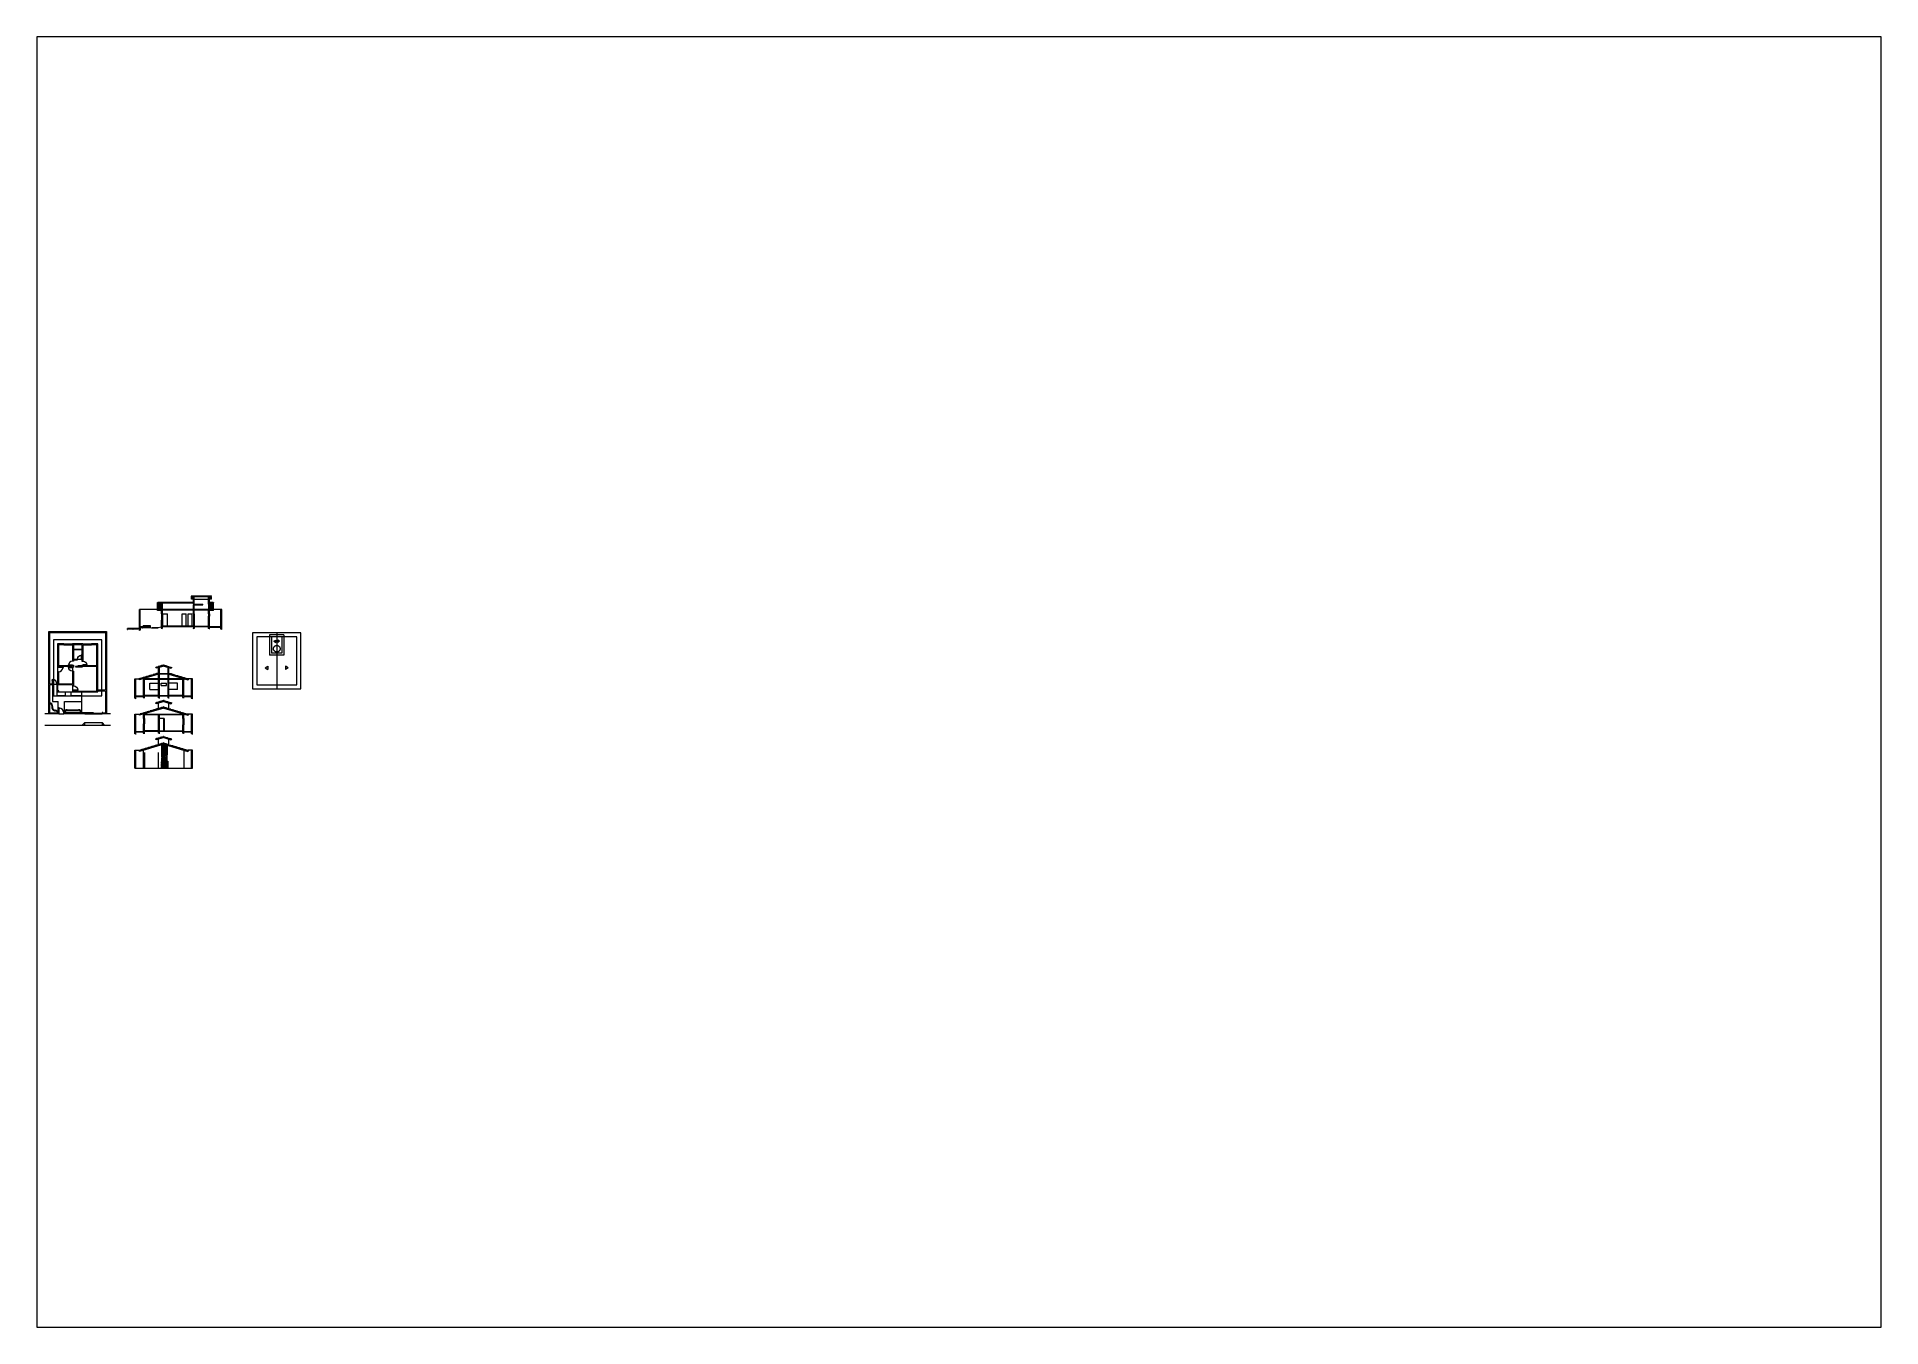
# Paper-space layout 'Layout1' of a CAD drawing. Header units: centimetres. Extents: x 29 to 260, y 20 to 182.
# The model-space entities are those that its viewports show. They can reach past a viewport. Long polylines and large blocks are cut down to what shows.
import ezdxf

# ---------------------------------------------------------------- set-up
doc = ezdxf.new("R2010")
doc.units = ezdxf.units.CM
doc.header["$LTSCALE"] = 0.3
doc.linetypes.add('HIDDEN', pattern=[9.525, 6.35, -3.175])
for name, color, linetype, lineweight in [('Cobertura', 52, 'Continuous', 15), ('Janelas', 86, 'Continuous', 5), ('Paredes', 87, 'Continuous', 20), ('Piso', 253, 'Continuous', 5), ('Portas', 152, 'Continuous', 5), ('Projeção Cobertura', 52, 'HIDDEN', 15), ('Terra', 46, 'Continuous', 13), ('Vegetação', 104, 'Continuous', 13)]:
    doc.layers.add(name, color=color, linetype=linetype, lineweight=lineweight)
doc.layers.get('0').off()
pattern_1 = [(50, (-18027.649, -2796.672), (14.5747735, -1.2751268), [1.524, -16.764]), (355, (-18027.649, -2796.672), (-2.8194737, 15.2845476), [1.2192, -13.4112467]), (100.451445, (-18026.434, -2796.778), (11.7552998, 14.00942), [1.2952007, -14.2472196]), (46.1842, (-18027.649, -2792.608), (21.686323, -3.363386), [2.286, -25.146]), (96.635558, (-18025.842, -2792.888), (18.992331, 19.79409), [1.942802, -21.370849]), (351.18415, (-18027.649, -2792.608), (18.992331, 19.79409), [1.828797, -20.1167786]), (21, (-18025.617, -2793.624), (12.1291513, -8.1812159), [1.524, -16.764]), (326, (-18025.617, -2793.624), (4.9441623, 14.7350373), [1.2192, -13.4112]), (71.451445, (-18024.606, -2794.305), (17.0733135, 6.5538215), [1.2952007, -14.247195]), (37.5, (-18027.649, -2796.6717), (0.24708826, 6.7644031), [0, -13.24864, 0, -13.6144, 0, -13.462]), (7.5, (-18027.649, -2796.672), (5.345573, 8.014446), [0, -7.76224, 0, -12.94384, 0, -5.1308]), (327.5, (-18032.18, -2796.6717), (10.8472476, -0.4582995), [0, -5.08, 0, -15.8496, 0, -21.0312]), (317.5, (-18034.212, -2796.672), (11.8503345, 2.0341193), [0, -6.604, 0, -10.52576, 0, -14.9352])]
pattern_2 = [(90, (-12153.477, -6208.12), (-19.05, 4e-15), []), (90, (-12147.127, -6201.77), (-19.05, 4e-15), [])]
pattern_3 = [(50, (-12153.477, -6208.119), (14.5747735, -1.2751268), [1.524, -16.764]), (355, (-12153.477, -6208.12), (-2.8194737, 15.2845476), [1.2192, -13.4112467]), (100.451445, (-12152.262, -6208.226), (11.7552998, 14.00942), [1.2952007, -14.2472196]), (46.1842, (-12153.477, -6204.055), (21.686323, -3.363386), [2.286, -25.146]), (96.63556, (-12151.67, -6204.336), (18.992331, 19.79409), [1.942802, -21.370849]), (351.18415, (-12153.477, -6204.055), (18.992331, 19.79409), [1.828797, -20.116779]), (21, (-12151.445, -6205.071), (12.1291513, -8.1812159), [1.524, -16.764]), (326, (-12151.445, -6205.071), (4.9441623, 14.7350373), [1.2192, -13.4112]), (71.451445, (-12150.434, -6205.753), (17.0733135, 6.5538215), [1.2952007, -14.247195]), (37.5, (-12153.4766, -6208.1193), (0.24708826, 6.7644031), [0, -13.24864, 0, -13.6144, 0, -13.462]), (7.5, (-12153.4766, -6208.119), (5.345573, 8.014446), [0, -7.76224, 0, -12.94384, 0, -5.1308]), (327.5, (-12158.008, -6208.1193), (10.8472476, -0.4582995), [0, -5.08, 0, -15.8496, 0, -21.0312]), (317.5, (-12160.04, -6208.119), (11.8503345, 2.0341193), [0, -6.604, 0, -10.52576, 0, -14.9352])]
pattern_4 = [(50, (-14367.067, -7413.217), (14.5747735, -1.2751268), [1.524, -16.764]), (355, (-14367.067, -7413.217), (-2.8194737, 15.2845476), [1.2192, -13.4112467]), (100.451445, (-14365.853, -7413.323), (11.7552998, 14.00942), [1.2952007, -14.2472196]), (46.1842, (-14367.067, -7409.153), (21.686323, -3.363386), [2.286, -25.146]), (96.635558, (-14365.26, -7409.433), (18.992331, 19.79409), [1.942802, -21.370849]), (351.18415, (-14367.067, -7409.153), (18.992331, 19.79409), [1.828797, -20.116779]), (21, (-14365.035, -7410.169), (12.1291513, -8.1812159), [1.524, -16.764]), (326, (-14365.035, -7410.169), (4.9441623, 14.7350373), [1.2192, -13.4112]), (71.451445, (-14364.024, -7410.85), (17.0733135, 6.5538215), [1.2952007, -14.247195]), (37.5, (-14367.067, -7413.217), (0.24708826, 6.7644031), [0, -13.24864, 0, -13.6144, 0, -13.462]), (7.5, (-14367.067, -7413.217), (5.345573, 8.014446), [0, -7.76224, 0, -12.94384, 0, -5.1308]), (327.5, (-14371.5985, -7413.217), (10.8472476, -0.4582995), [0, -5.08, 0, -15.8496, 0, -21.0312]), (317.5, (-14373.63, -7413.217), (11.8503345, 2.0341193), [0, -6.604, 0, -10.52576, 0, -14.9352])]
pattern_5 = [(50, (-14367.067, -7306.434), (14.5747735, -1.2751268), [1.524, -16.764]), (355, (-14367.067, -7306.434), (-2.8194737, 15.2845476), [1.2192, -13.4112467]), (100.451445, (-14365.853, -7306.54), (11.7552998, 14.00942), [1.2952007, -14.2472196]), (46.1842, (-14367.067, -7302.37), (21.686323, -3.363386), [2.286, -25.146]), (96.635558, (-14365.26, -7302.65), (18.992331, 19.79409), [1.942802, -21.370849]), (351.18415, (-14367.067, -7302.37), (18.992331, 19.79409), [1.828797, -20.116779]), (21, (-14365.035, -7303.386), (12.1291513, -8.1812159), [1.524, -16.764]), (326, (-14365.035, -7303.386), (4.9441623, 14.7350373), [1.2192, -13.4112]), (71.451445, (-14364.024, -7304.067), (17.0733135, 6.5538215), [1.2952007, -14.247195]), (37.5, (-14367.067, -7306.4337), (0.24708826, 6.7644031), [0, -13.24864, 0, -13.6144, 0, -13.462]), (7.5, (-14367.067, -7306.434), (5.345573, 8.014446), [0, -7.76224, 0, -12.94384, 0, -5.1308]), (327.5, (-14371.5985, -7306.4337), (10.8472476, -0.4582995), [0, -5.08, 0, -15.8496, 0, -21.0312]), (317.5, (-14373.63, -7306.434), (11.8503345, 2.0341193), [0, -6.604, 0, -10.52576, 0, -14.9352])]

# ---------------------------------------------------------------- blocks, each defined once
blk = doc.blocks.new('porta70')
at = {"layer": 'Portas'}
for p, q in [((-0.75, 65), (-4.25, 65)), ((-4.25, 65), (-4.25, 53.5)), ((-4.25, 53.5), (-3.5, 53.5)), ((-3.5, 53.5), (-3.5, 63)), ((-3.5, 63), (-0.75, 63)), ((0, 66.75), (-0.75, 66.75)), ((-0.75, 66.75), (-0.75, 61.25)), ((-0.75, 61.25), (0, 61.25)), ((0, 0), (0, 70)), ((0, 70), (4, 70)), ((4, 0), (0, 0)), ((4, 70), (4, 0)), ((4, 66.75), (4.75, 66.75)), ((4.75, 61.25), (4, 61.25)), ((4.75, 66.75), (4.75, 61.25)), ((4.75, 65), (8.25, 65)), ((7.5, 63), (4.75, 63)), ((7.5, 53.5), (7.5, 63)), ((8.25, 53.5), (7.5, 53.5)), ((8.25, 65), (8.25, 53.5))]:
    blk.add_line(p, q, dxfattribs=at)
blk.add_arc((0, 0), 70, 0, 86.729512, dxfattribs=at)
blk = doc.blocks.new('portacorrer80')
at = {"layer": 'Portas'}
for p, q in [((0, 0), (-80, 0)), ((-80, 0), (-80, -4)), ((0, -4), (0, 0)), ((40, 0), (0, 0)), ((40, -2), (40, 0)), ((-80, -4), (0, -4)), ((0, -2), (40, -2))]:
    blk.add_line(p, q, dxfattribs=at)
blk = doc.blocks.new('janela100')
at = {"layer": 'Janelas'}
for p, q in [((0, 7.5), (100, 7.5)), ((0, 7.5), (0, -7.5)), ((0, 2), (100, 2)), ((100, 7.5), (100, -7.5)), ((0, -2), (100, -2)), ((0, -7.5), (100, -7.5))]:
    blk.add_line(p, q, dxfattribs=at)
blk = doc.blocks.new('porta80')
at = {"layer": 'Portas'}
for p, q in [((-0.75, 75), (-4.25, 75)), ((-4.25, 75), (-4.25, 63.5)), ((-4.25, 63.5), (-3.5, 63.5)), ((-3.5, 63.5), (-3.5, 73)), ((-3.5, 73), (-0.75, 73)), ((0, 76.75), (-0.75, 76.75)), ((-0.75, 76.75), (-0.75, 71.25)), ((-0.75, 71.25), (0, 71.25)), ((0, 0), (0, 80)), ((0, 80), (4, 80)), ((4, 0), (0, 0)), ((4, 80), (4, 0)), ((4, 76.75), (4.75, 76.75)), ((4.75, 71.25), (4, 71.25)), ((4.75, 76.75), (4.75, 71.25)), ((4.75, 75), (8.25, 75)), ((7.5, 73), (4.75, 73)), ((7.5, 63.5), (7.5, 73)), ((8.25, 63.5), (7.5, 63.5)), ((8.25, 75), (8.25, 63.5))]:
    blk.add_line(p, q, dxfattribs=at)
blk.add_arc((0, 0), 80.1, 0, 87.137595, dxfattribs=at)
blk = doc.blocks.new('porta90')
at = {"layer": 'Portas'}
for p, q in [((-0.75, 85), (-4.25, 85)), ((-4.25, 85), (-4.25, 73.5)), ((-4.25, 73.5), (-3.5, 73.5)), ((-3.5, 73.5), (-3.5, 83)), ((-3.5, 83), (-0.75, 83)), ((0, 86.75), (-0.75, 86.75)), ((-0.75, 86.75), (-0.75, 81.25)), ((-0.75, 81.25), (0, 81.25)), ((0, 0), (0, 90)), ((0, 90), (4, 90)), ((4, 0), (0, 0)), ((4, 90), (4, 0)), ((4, 86.75), (4.75, 86.75)), ((4.75, 81.25), (4, 81.25)), ((4.75, 86.75), (4.75, 81.25)), ((4.75, 85), (8.25, 85)), ((7.5, 83), (4.75, 83)), ((7.5, 73.5), (7.5, 83)), ((8.25, 73.5), (7.5, 73.5)), ((8.25, 85), (8.25, 73.5))]:
    blk.add_line(p, q, dxfattribs=at)
blk.add_arc((0, 0), 90, 0, 87.455196, dxfattribs=at)
blk = doc.blocks.new('telha corte')
for points in [[(0.01, 0.04), (0, 0.04, 0.57735), (-0.09, 0.04), (-0.1, 0.04, -0.57735)], [(-0.01, 0.05, 0.57735), (0.06, 0.05), (0.07, 0.04, -0.57735), (-0.02, 0.04)]]:
    blk.add_lwpolyline(points, format="xyb", close=True)
blk.add_lwpolyline([(0.05, 0), (0.05, 0.01), (0, 0.01), (0, 0)])

msp = doc.modelspace()

# ---------------------------------------------------------------- hatches: boundary and pattern name
at = {"layer": 'Cobertura'}
h = msp.add_hatch(dxfattribs=at)
h.set_pattern_fill('ANSI32', color=256, scale=2, angle=45)
h.set_pattern_definition(pattern_2)
h.paths.add_polyline_path([(37263, -4148), (37193, -4148), (37193, -4274), (37263, -4274), (37263, -4273), (37263, -4253)])
h = msp.add_hatch(dxfattribs=at)
h.set_pattern_fill('ANSI32', color=256, scale=2, angle=45)
h.set_pattern_definition(pattern_2)
h.paths.add_polyline_path([(37818, -4036), (37783, -4036), (37783, -4074), (37818, -4074)])
h = msp.add_hatch(dxfattribs=at)
h.set_pattern_fill('ANSI32', color=256, scale=2, angle=45)
h.set_pattern_definition(pattern_2)
h.paths.add_polyline_path([(38133, -4036), (38098, -4036), (38098, -4074), (38133, -4074)])
h = msp.add_hatch(dxfattribs=at)
h.set_pattern_fill('ANSI32', color=256, scale=2, angle=45)
h.set_pattern_definition(pattern_2)
h.paths.add_polyline_path([(38168, -4148), (38098, -4148), (38098, -4163), (38098, -4243), (38098, -4253), (38098, -4274), (38168, -4274)])
at = {"layer": 'Janelas'}
h = msp.add_hatch(dxfattribs=at)
h.set_pattern_fill('AR-RROOF', color=256, angle=45)
h.set_pattern_definition([(45, (-14367.067, -7209.917), (21.552615, 57.473639), [381, -50.8, 127, -25.4]), (45, (-14352.16, -7177.05), (-41.847994, 5.92697), [76.2, -8.382, 152.4, -19.05]), (45, (-14373.353, -7185.67), (81.3611205, 105.428207), [203.2, -35.56, 101.6, -25.4])])
h.paths.add_polyline_path([(37361, -6790), (37318, -6790), (37318, -6833), (37361, -6833)])
h.paths.add_polyline_path([(37316, -6790), (37273, -6790), (37273, -6833), (37316, -6833)])
h.paths.add_polyline_path([(37316, -6845), (37273, -6845), (37273, -6888), (37316, -6888)])
h.paths.add_polyline_path([(37318, -6845), (37318, -6888), (37361, -6888), (37361, -6845)])
at = {"layer": 'Paredes'}
h = msp.add_hatch(dxfattribs=at)
h.set_pattern_fill('AR-BRSTD', color=256, scale=0.1)
h.set_pattern_definition([(0, (-14367.067, -7209.9174), (0, 6.77418), []), (90, (-14367.067, -7209.917), (-10.16, 6.77418), [6.77418, -6.77418])])
h.paths.add_polyline_path([(37367, -6618), (37302, -6599), (37267, -6609), (37267, -6784), (37367, -6784)])
h.paths.add_polyline_path([(37372, -6894), (37367, -6894), (37267, -6894), (37262, -6894), (37262, -7016), (37372, -7016)])
at = {"layer": 'Piso'}
h = msp.add_hatch(dxfattribs=at)
h.set_pattern_fill('AR-CONC', color=256, scale=0.08)
h.set_pattern_definition(pattern_3)
h.paths.add_polyline_path([(37983, -4163), (37818, -4163), (37818, -4183), (37833, -4183), (37833, -4173), (37983, -4173)])
h = msp.add_hatch(dxfattribs=at)
h.set_pattern_fill('AR-CONC', color=256, scale=0.08)
h.set_pattern_definition(pattern_3)
h.paths.add_polyline_path([(38098, -4253), (37263, -4253), (37263, -4273), (37278, -4273), (37278, -4263), (37818, -4263), (37818, -4273), (37833, -4273), (37833, -4263), (38083, -4263), (38083, -4273), (38098, -4273)])
h = msp.add_hatch(dxfattribs=at)
h.set_pattern_fill('AR-CONC', color=256, scale=0.08)
h.set_pattern_definition(pattern_1)
h.paths.add_polyline_path([(36893, -4583), (36878, -4583), (36878, -4588), (36678, -4590), (36678, -4590), (36678, -4598), (36878, -4598), (36878, -4613), (36882, -4613), (36883, -4623), (36885, -4613), (36887, -4603), (36889, -4613), (36893, -4613)])
h.paths.add_polyline_path([(36678, -4590), (36678, -4590), (36673, -4590), (36673, -4603), (36678, -4603)])
h = msp.add_hatch(dxfattribs=at)
h.set_pattern_fill('GOST_WOOD', color=256, scale=1.5, angle=10)
h.set_pattern_definition([(100, (-18027.649, -2043.2), (8.8632698, 1.5628336), [15, -3]), (100, (-18024.1735, -2045.6335), (8.8632698, 1.5628336), [9, -2.25, 4.5, -2.25]), (100, (-18020.438, -2049.544), (8.8632698, 1.5628336), [15, -3])])
h.paths.add_polyline_path([(37069, -4543), (36943, -4543), (36943, -4581), (37069, -4575)])
h.paths.add_polyline_path([(36943, -4553), (36893, -4553), (36893, -4583), (36943, -4581)])
h = msp.add_hatch(dxfattribs=at)
h.set_pattern_fill('AR-CONC', color=256, scale=0.08)
h.set_pattern_definition(pattern_1)
h.paths.add_polyline_path([(37198, -4573), (37098, -4573), (37098, -4576), (37198, -4576)])
h = msp.add_hatch(dxfattribs=at)
h.set_pattern_fill('AR-CONC', color=256, scale=0.08)
h.set_pattern_definition(pattern_1)
h.paths.add_polyline_path([(37278, -4553), (37818, -4553), (37818, -4583), (37822, -4583), (37823, -4593), (37825, -4583), (37827, -4573), (37829, -4583), (37833, -4583), (37833, -4555), (38083, -4555), (38083, -4585), (38087, -4585), (38088, -4595), (38090, -4585), (38092, -4575), (38094, -4585), (38098, -4585), (38098, -4565), (38298, -4565), (38298, -4595), (38302, -4595), (38303, -4605), (38305, -4595), (38307, -4585), (38309, -4595), (38313, -4595), (38313, -4555), (38098, -4555), (38098, -4545), (37833, -4545), (37833, -4543), (37263, -4543), (37263, -4583), (37267, -4583), (37268, -4593), (37270, -4583), (37272, -4573), (37274, -4583), (37278, -4583)])
h = msp.add_hatch(dxfattribs=at)
h.set_pattern_fill('AR-CONC', color=256, scale=0.08)
h.set_pattern_definition(pattern_4)
h.paths.add_polyline_path([(37392, -5369), (37212, -5369), (37212, -5389), (37227, -5389), (37227, -5379), (37377, -5379), (37377, -5389), (37392, -5389)])
h = msp.add_hatch(dxfattribs=at)
h.set_pattern_fill('AR-CONC', color=256, scale=0.08)
h.set_pattern_definition(pattern_4)
h.paths.add_polyline_path([(37227, -5751), (37227, -5749), (36952, -5749), (36952, -5761), (36802, -5761), (36802, -5801), (36806, -5801), (36808, -5811), (36810, -5801), (36812, -5791), (36814, -5801), (36817, -5801), (36817, -5771), (36952, -5771), (36952, -5789), (36956, -5789), (36958, -5799), (36960, -5789), (36962, -5779), (36964, -5789), (36967, -5789), (36967, -5759), (37212, -5759), (37212, -5791), (37216, -5791), (37218, -5801), (37220, -5791), (37222, -5781), (37224, -5791), (37227, -5791), (37227, -5761), (37377, -5761), (37377, -5791), (37381, -5791), (37383, -5801), (37385, -5791), (37387, -5781), (37389, -5791), (37392, -5791), (37392, -5759), (37637, -5759), (37637, -5789), (37641, -5789), (37643, -5799), (37645, -5789), (37647, -5779), (37649, -5789), (37652, -5789), (37652, -5771), (37787, -5771), (37787, -5801), (37791, -5801), (37793, -5811), (37795, -5801), (37797, -5791), (37799, -5801), (37802, -5801), (37802, -5761), (37652, -5761), (37652, -5749), (37377, -5749), (37377, -5751)])
h = msp.add_hatch(dxfattribs=at)
h.set_pattern_fill('AR-CONC', color=256, scale=0.08)
h.set_pattern_definition(pattern_4)
h.paths.add_polyline_path([(37652, -5459), (36952, -5459), (36952, -5479), (36967, -5479), (36967, -5469), (37637, -5469), (37637, -5479), (37652, -5479)])
h = msp.add_hatch(dxfattribs=at)
h.set_pattern_fill('AR-CONC', color=256, scale=0.08)
h.set_pattern_definition(pattern_5)
h.paths.add_polyline_path([(36952, -6076), (36952, -6096), (36967, -6096), (36967, -6086), (37637, -6086), (37637, -6096), (37652, -6096), (37652, -6076)])
h = msp.add_hatch(dxfattribs=at)
h.set_pattern_fill('AR-CONC', color=256, scale=0.08)
h.set_pattern_definition(pattern_5)
h.paths.add_polyline_path([(37652, -6366), (37212, -6366), (37212, -6368), (36952, -6368), (36952, -6378), (36802, -6378), (36802, -6418), (36806, -6418), (36808, -6428), (36810, -6418), (36812, -6408), (36814, -6418), (36817, -6418), (36817, -6388), (36952, -6388), (36952, -6408), (36956, -6408), (36958, -6418), (36960, -6408), (36962, -6398), (36964, -6408), (36967, -6408), (36967, -6378), (37212, -6378), (37212, -6406), (37216, -6406), (37218, -6416), (37220, -6406), (37222, -6396), (37224, -6406), (37227, -6406), (37227, -6376), (37637, -6376), (37637, -6406), (37641, -6406), (37643, -6416), (37645, -6406), (37647, -6396), (37649, -6406), (37652, -6406), (37652, -6388), (37787, -6388), (37787, -6418), (37791, -6418), (37793, -6428), (37795, -6418), (37797, -6408), (37799, -6418), (37802, -6418), (37802, -6378), (37652, -6378)])
at = {"layer": 'Portas'}
h = msp.add_hatch(color=256, dxfattribs=at)
h.dxf.hatch_style = 1
h.paths.add_polyline_path([(35802, -4950), (35729, -4950), (35729, -4952), (35802, -4952)])
h.paths.add_polyline_path([(35879, -4952), (35806, -4952), (35806, -4954), (35879, -4954)])

# ---------------------------------------------------------------- linework, layer by layer
at = {"layer": 'Cobertura'}
for p, q in [((37193, -4274), (37193, -4139)), ((37818, -4140), (37193, -4140)), ((37818, -4148), (37193, -4148)), ((37783, -4074), (37783, -4027)), ((38133, -4028), (37783, -4028)), ((38133, -4036), (37783, -4036)), ((37818, -4074), (37783, -4074)), ((37833, -4074), (38083, -4074)), ((38133, -4074), (38098, -4074)), ((38168, -4140), (38098, -4140)), ((38168, -4148), (38098, -4148)), ((38133, -4074), (38133, -4028)), ((38168, -4274), (38168, -4140)), ((37263, -4274), (37193, -4274)), ((38168, -4274), (38098, -4274)), ((39690, -4664), (38850, -4664)), ((38850, -4664), (38850, -5639)), ((39395, -4699), (39145, -4699)), ((39145, -4699), (39145, -5049)), ((39221, -4808), (39251, -4788)), ((39221, -4808), (39251, -4828)), ((39251, -4788), (39251, -4828)), ((39270, -4664), (39270, -5639)), ((39288, -4788), (39288, -4828)), ((39318, -4808), (39288, -4788)), ((39318, -4808), (39288, -4828)), ((39395, -4699), (39395, -5049)), ((39690, -5639), (39690, -4664)), ((39395, -5049), (39145, -5049)), ((37212, -5370), (36870, -5473)), ((37212, -5372), (36880, -5472)), ((37212, -5381), (36882, -5480)), ((36918, -5451), (36888, -5458)), ((36946, -5442), (36917, -5449)), ((36920, -5460), (36917, -5449)), ((36925, -5458), (36924, -5457)), ((36975, -5434), (36946, -5441)), ((36949, -5451), (36946, -5441)), ((36954, -5450), (36953, -5448)), ((37004, -5425), (36975, -5432)), ((36978, -5443), (36975, -5432)), ((36983, -5441), (36982, -5439)), ((37033, -5416), (37003, -5423)), ((37006, -5434), (37003, -5423)), ((37011, -5433), (37011, -5431)), ((37061, -5408), (37032, -5415)), ((37035, -5425), (37032, -5415)), ((37040, -5424), (37039, -5422)), ((37090, -5399), (37061, -5406)), ((37064, -5417), (37061, -5406)), ((37069, -5415), (37068, -5413)), ((37119, -5391), (37089, -5398)), ((37093, -5408), (37089, -5398)), ((37097, -5407), (37097, -5405)), ((37147, -5382), (37118, -5389)), ((37121, -5400), (37118, -5389)), ((37126, -5398), (37126, -5396)), ((37176, -5373), (37147, -5380)), ((37150, -5391), (37147, -5380)), ((37155, -5389), (37154, -5388)), ((37180, -5260), (37163, -5264)), ((37165, -5272), (37163, -5264)), ((37302, -5231), (37165, -5272)), ((37302, -5233), (37175, -5271)), ((37177, -5279), (37175, -5269)), ((37210, -5364), (37176, -5372)), ((37179, -5382), (37176, -5372)), ((37302, -5242), (37177, -5279)), ((37209, -5252), (37179, -5259)), ((37183, -5269), (37179, -5259)), ((37180, -5270), (37179, -5268)), ((37184, -5381), (37183, -5379)), ((37187, -5268), (37187, -5266)), ((37208, -5374), (37207, -5372)), ((37237, -5243), (37208, -5250)), ((37211, -5261), (37208, -5250)), ((37212, -5372), (37210, -5364)), ((37216, -5259), (37216, -5257)), ((37266, -5234), (37237, -5241)), ((37240, -5252), (37237, -5241)), ((37245, -5250), (37244, -5249)), ((37300, -5225), (37266, -5233)), ((37269, -5243), (37266, -5233)), ((37274, -5242), (37273, -5240)), ((37298, -5235), (37297, -5233)), ((37302, -5233), (37300, -5225)), ((37302, -5233), (37305, -5225)), ((37302, -5242), (37302, -5233)), ((37302, -5233), (37430, -5271)), ((37302, -5242), (37427, -5279)), ((37303, -5231), (37440, -5272)), ((37305, -5225), (37339, -5233)), ((37307, -5235), (37308, -5233)), ((37331, -5242), (37332, -5240)), ((37336, -5243), (37339, -5233)), ((37339, -5234), (37368, -5241)), ((37360, -5250), (37360, -5249)), ((37365, -5252), (37368, -5241)), ((37367, -5243), (37397, -5250)), ((37389, -5259), (37389, -5257)), ((37392, -5372), (37395, -5364)), ((37392, -5372), (37725, -5472)), ((37392, -5381), (37722, -5480)), ((37393, -5261), (37397, -5250)), ((37393, -5370), (37735, -5473)), ((37395, -5364), (37429, -5372)), ((37396, -5252), (37425, -5259)), ((37397, -5374), (37398, -5372)), ((37417, -5268), (37418, -5266)), ((37421, -5381), (37422, -5379)), ((37422, -5269), (37425, -5259)), ((37425, -5260), (37442, -5264)), ((37425, -5270), (37425, -5268)), ((37426, -5382), (37429, -5372)), ((37427, -5279), (37430, -5269)), ((37429, -5373), (37458, -5380)), ((37440, -5272), (37442, -5264)), ((37450, -5389), (37450, -5388)), ((37455, -5391), (37458, -5380)), ((37457, -5382), (37487, -5389)), ((37479, -5398), (37479, -5396)), ((37483, -5400), (37487, -5389)), ((37486, -5391), (37515, -5398)), ((37507, -5407), (37508, -5405)), ((37512, -5408), (37515, -5398)), ((37515, -5399), (37544, -5406)), ((37536, -5415), (37537, -5413)), ((37541, -5417), (37544, -5406)), ((37544, -5408), (37573, -5415)), ((37565, -5424), (37565, -5422)), ((37570, -5425), (37573, -5415)), ((37572, -5416), (37601, -5423)), ((37594, -5433), (37594, -5431)), ((37598, -5434), (37601, -5423)), ((37601, -5425), (37630, -5432)), ((37622, -5441), (37623, -5439)), ((37627, -5443), (37630, -5432)), ((37630, -5434), (37659, -5441)), ((37651, -5450), (37652, -5448)), ((37656, -5451), (37659, -5441)), ((37658, -5442), (37688, -5449)), ((37680, -5458), (37680, -5457)), ((37685, -5460), (37688, -5449)), ((37687, -5451), (37716, -5458)), ((39070, -5270), (39115, -5240)), ((39070, -5270), (39115, -5300)), ((39115, -5240), (39115, -5300)), ((39424, -5240), (39424, -5300)), ((39469, -5270), (39424, -5240)), ((39469, -5270), (39424, -5300)), ((36889, -5460), (36867, -5465)), ((36870, -5473), (36867, -5465)), ((36882, -5480), (36880, -5470)), ((36885, -5470), (36884, -5469)), ((36892, -5468), (36888, -5458)), ((36896, -5467), (36896, -5465)), ((37708, -5467), (37709, -5465)), ((37713, -5468), (37716, -5458)), ((37716, -5460), (37737, -5465)), ((37720, -5470), (37720, -5469)), ((37722, -5480), (37725, -5470)), ((37735, -5473), (37737, -5465)), ((38850, -5639), (39690, -5639)), ((36893, -6076), (36867, -6082)), ((36870, -6090), (36867, -6082)), ((37302, -5961), (36870, -6090)), ((37302, -5962), (36880, -6089)), ((36882, -6097), (36880, -6087)), ((37302, -5971), (36882, -6097)), ((36885, -6088), (36884, -6086)), ((36921, -6067), (36892, -6074)), ((36895, -6085), (36892, -6074)), ((36900, -6083), (36900, -6081)), ((36950, -6058), (36921, -6065)), ((36924, -6076), (36921, -6065)), ((36929, -6075), (36928, -6073)), ((36979, -6050), (36950, -6057)), ((36953, -6067), (36950, -6057)), ((36958, -6066), (36957, -6064)), ((37008, -6041), (36978, -6048)), ((36982, -6059), (36978, -6048)), ((36986, -6057), (36986, -6055)), ((37036, -6033), (37007, -6040)), ((37010, -6050), (37007, -6040)), ((37015, -6049), (37014, -6047)), ((37065, -6024), (37036, -6031)), ((37039, -6041), (37036, -6031)), ((37044, -6040), (37043, -6038)), ((37094, -6015), (37065, -6022)), ((37068, -6033), (37065, -6022)), ((37073, -6031), (37072, -6029)), ((37123, -6007), (37093, -6014)), ((37096, -6024), (37093, -6014)), ((37101, -6023), (37101, -6021)), ((37151, -5998), (37122, -6005)), ((37125, -6016), (37122, -6005)), ((37130, -6014), (37129, -6012)), ((37180, -5989), (37151, -5996)), ((37154, -6007), (37151, -5996)), ((37159, -6006), (37158, -6004)), ((37180, -5877), (37163, -5882)), ((37165, -5890), (37163, -5882)), ((37302, -5849), (37165, -5890)), ((37302, -5850), (37175, -5889)), ((37177, -5896), (37175, -5887)), ((37302, -5859), (37177, -5896)), ((37209, -5869), (37179, -5876)), ((37183, -5886), (37179, -5876)), ((37180, -5887), (37179, -5885)), ((37209, -5981), (37179, -5988)), ((37183, -5998), (37179, -5988)), ((37187, -5885), (37187, -5883)), ((37187, -5997), (37187, -5995)), ((37237, -5860), (37208, -5867)), ((37211, -5878), (37208, -5867)), ((37237, -5972), (37208, -5979)), ((37211, -5990), (37208, -5979)), ((37216, -5876), (37216, -5874)), ((37216, -5988), (37216, -5986)), ((37266, -5852), (37237, -5859)), ((37240, -5869), (37237, -5859)), ((37266, -5964), (37237, -5971)), ((37240, -5981), (37237, -5971)), ((37245, -5868), (37244, -5866)), ((37245, -5980), (37244, -5978)), ((37300, -5842), (37266, -5850)), ((37269, -5860), (37266, -5850)), ((37300, -5954), (37266, -5962)), ((37269, -5972), (37266, -5962)), ((37274, -5859), (37273, -5857)), ((37274, -5971), (37273, -5969)), ((37298, -5852), (37297, -5850)), ((37298, -5964), (37297, -5962)), ((37302, -5850), (37300, -5842)), ((37302, -5962), (37300, -5954)), ((37302, -5850), (37305, -5842)), ((37302, -5859), (37302, -5850)), ((37302, -5850), (37430, -5889)), ((37302, -5859), (37427, -5896)), ((37302, -5962), (37305, -5954)), ((37302, -5962), (37725, -6089)), ((37302, -5962), (37302, -5971)), ((37302, -5971), (37722, -6097)), ((37303, -5849), (37440, -5890)), ((37303, -5961), (37735, -6090)), ((37305, -5842), (37339, -5850)), ((37305, -5954), (37339, -5962)), ((37307, -5852), (37308, -5850)), ((37307, -5964), (37308, -5962)), ((37331, -5859), (37332, -5857)), ((37331, -5971), (37332, -5969)), ((37336, -5860), (37339, -5850)), ((37336, -5972), (37339, -5962)), ((37339, -5852), (37368, -5859)), ((37339, -5964), (37368, -5971)), ((37360, -5868), (37360, -5866)), ((37360, -5980), (37360, -5978)), ((37365, -5869), (37368, -5859)), ((37365, -5981), (37368, -5971)), ((37367, -5860), (37397, -5867)), ((37367, -5972), (37397, -5979)), ((37389, -5876), (37389, -5874)), ((37389, -5988), (37389, -5986)), ((37393, -5878), (37397, -5867)), ((37393, -5990), (37397, -5979)), ((37396, -5869), (37425, -5876)), ((37396, -5981), (37425, -5988)), ((37417, -5885), (37418, -5883)), ((37417, -5997), (37418, -5995)), ((37422, -5886), (37425, -5876)), ((37422, -5998), (37425, -5988)), ((37425, -5877), (37442, -5882)), ((37425, -5887), (37425, -5885)), ((37425, -5989), (37454, -5996)), ((37427, -5896), (37430, -5887)), ((37440, -5890), (37442, -5882)), ((37446, -6006), (37447, -6004)), ((37451, -6005), (37454, -5996)), ((37451, -6007), (37451, -6005)), ((37454, -5998), (37483, -6005)), ((37475, -6014), (37475, -6012)), ((37480, -6016), (37483, -6005)), ((37482, -6007), (37511, -6014)), ((37504, -6023), (37504, -6021)), ((37508, -6024), (37511, -6014)), ((37511, -6015), (37540, -6022)), ((37532, -6031), (37533, -6029)), ((37537, -6033), (37540, -6022)), ((37540, -6024), (37569, -6031)), ((37561, -6040), (37562, -6038)), ((37566, -6041), (37569, -6031)), ((37568, -6033), (37598, -6040)), ((37590, -6049), (37590, -6047)), ((37595, -6050), (37598, -6040)), ((37597, -6041), (37626, -6048)), ((37618, -6057), (37619, -6055)), ((37623, -6059), (37626, -6048)), ((37626, -6050), (37655, -6057)), ((37647, -6066), (37648, -6064)), ((37652, -6067), (37655, -6057)), ((37655, -6058), (37684, -6065)), ((37676, -6075), (37677, -6073)), ((37681, -6076), (37684, -6065)), ((37683, -6067), (37713, -6074)), ((37705, -6083), (37705, -6081)), ((37709, -6085), (37713, -6074)), ((37712, -6076), (37737, -6082)), ((37720, -6088), (37720, -6086)), ((37722, -6097), (37725, -6087)), ((37735, -6090), (37737, -6082)), ((36893, -6704), (36867, -6710)), ((36870, -6718), (36867, -6710)), ((37302, -6588), (36870, -6718)), ((37302, -6590), (36880, -6717)), ((36882, -6725), (36880, -6715)), ((37302, -6599), (36882, -6725)), ((36885, -6716), (36884, -6714)), ((36921, -6695), (36892, -6702)), ((36895, -6712), (36892, -6702)), ((36900, -6711), (36900, -6709)), ((36950, -6686), (36921, -6693)), ((36924, -6704), (36921, -6693)), ((36929, -6702), (36928, -6700)), ((36979, -6678), (36950, -6685)), ((36953, -6695), (36950, -6685)), ((36958, -6694), (36957, -6692)), ((37008, -6669), (36978, -6676)), ((36982, -6687), (36978, -6676)), ((36986, -6685), (36986, -6683)), ((37036, -6660), (37007, -6667)), ((37010, -6678), (37007, -6667)), ((37015, -6677), (37014, -6675)), ((37065, -6652), (37036, -6659)), ((37039, -6669), (37036, -6659)), ((37044, -6668), (37043, -6666)), ((37094, -6643), (37065, -6650)), ((37068, -6661), (37065, -6650)), ((37073, -6659), (37072, -6657)), ((37123, -6635), (37093, -6642)), ((37096, -6652), (37093, -6642)), ((37101, -6651), (37101, -6649)), ((37151, -6626), (37122, -6633)), ((37125, -6643), (37122, -6633)), ((37130, -6642), (37129, -6640)), ((37180, -6617), (37151, -6624)), ((37154, -6635), (37151, -6624)), ((37159, -6633), (37158, -6632)), ((37180, -6505), (37163, -6510)), ((37165, -6517), (37163, -6510)), ((37302, -6476), (37165, -6517)), ((37302, -6478), (37175, -6517)), ((37177, -6524), (37175, -6515)), ((37302, -6487), (37177, -6524)), ((37209, -6497), (37179, -6504)), ((37183, -6514), (37179, -6504)), ((37180, -6515), (37179, -6513)), ((37209, -6609), (37179, -6616)), ((37183, -6626), (37179, -6616)), ((37187, -6513), (37187, -6511)), ((37187, -6625), (37187, -6623)), ((37237, -6488), (37208, -6495)), ((37211, -6506), (37208, -6495)), ((37237, -6600), (37208, -6607)), ((37211, -6618), (37208, -6607)), ((37216, -6504), (37216, -6502)), ((37216, -6616), (37216, -6614)), ((37266, -6479), (37237, -6486)), ((37240, -6497), (37237, -6486)), ((37266, -6591), (37237, -6598)), ((37240, -6609), (37237, -6598)), ((37245, -6496), (37244, -6494)), ((37245, -6608), (37244, -6606)), ((37300, -6470), (37266, -6478)), ((37269, -6488), (37266, -6478)), ((37300, -6582), (37266, -6590)), ((37269, -6600), (37266, -6590)), ((37274, -6487), (37273, -6485)), ((37274, -6599), (37273, -6597)), ((37298, -6480), (37297, -6478)), ((37298, -6592), (37297, -6590)), ((37302, -6478), (37300, -6470)), ((37302, -6590), (37300, -6582)), ((37302, -6478), (37305, -6470)), ((37302, -6487), (37302, -6478)), ((37302, -6478), (37430, -6517)), ((37302, -6487), (37427, -6524)), ((37302, -6590), (37305, -6582)), ((37302, -6590), (37725, -6717)), ((37302, -6590), (37302, -6599)), ((37302, -6599), (37722, -6725)), ((37303, -6476), (37440, -6517)), ((37303, -6588), (37735, -6718)), ((37305, -6470), (37339, -6478)), ((37305, -6582), (37339, -6590)), ((37307, -6480), (37308, -6478)), ((37307, -6592), (37308, -6590)), ((37331, -6487), (37332, -6485)), ((37331, -6599), (37332, -6597)), ((37336, -6488), (37339, -6478)), ((37336, -6600), (37339, -6590)), ((37339, -6479), (37368, -6486)), ((37339, -6591), (37368, -6598)), ((37360, -6496), (37360, -6494)), ((37360, -6608), (37360, -6606)), ((37365, -6497), (37368, -6486)), ((37365, -6609), (37368, -6598)), ((37367, -6488), (37397, -6495)), ((37367, -6600), (37397, -6607)), ((37389, -6504), (37389, -6502)), ((37389, -6616), (37389, -6614)), ((37393, -6506), (37397, -6495)), ((37393, -6618), (37397, -6607)), ((37396, -6497), (37425, -6504)), ((37396, -6609), (37425, -6616)), ((37417, -6513), (37418, -6511)), ((37417, -6625), (37418, -6623)), ((37422, -6514), (37425, -6504)), ((37422, -6626), (37425, -6616)), ((37425, -6505), (37442, -6510)), ((37425, -6515), (37425, -6513)), ((37425, -6617), (37454, -6624)), ((37427, -6524), (37430, -6515)), ((37440, -6517), (37442, -6510)), ((37446, -6633), (37447, -6632)), ((37451, -6635), (37454, -6624)), ((37454, -6626), (37483, -6633)), ((37475, -6642), (37475, -6640)), ((37480, -6643), (37483, -6633)), ((37482, -6635), (37511, -6642)), ((37504, -6651), (37504, -6649)), ((37508, -6652), (37511, -6642)), ((37511, -6643), (37540, -6650)), ((37532, -6659), (37533, -6657)), ((37537, -6661), (37540, -6650)), ((37540, -6652), (37569, -6659)), ((37561, -6668), (37562, -6666)), ((37566, -6669), (37569, -6659)), ((37568, -6660), (37598, -6667)), ((37590, -6677), (37590, -6675)), ((37595, -6678), (37598, -6667)), ((37597, -6669), (37626, -6676)), ((37618, -6685), (37619, -6683)), ((37623, -6687), (37626, -6676)), ((37626, -6678), (37655, -6685)), ((37647, -6694), (37648, -6692)), ((37652, -6695), (37653, -6693)), ((37653, -6693), (37655, -6685)), ((37655, -6686), (37684, -6693)), ((37676, -6702), (37677, -6700)), ((37681, -6704), (37684, -6693)), ((37683, -6695), (37713, -6702)), ((37705, -6711), (37705, -6709)), ((37709, -6712), (37713, -6702)), ((37712, -6704), (37737, -6710)), ((37720, -6716), (37720, -6714)), ((37722, -6725), (37725, -6715)), ((37735, -6718), (37737, -6710))]:
    msp.add_line(p, q, dxfattribs=at)
for points in [[(37192, -4136, 0.57735), (37199, -4136), (37200, -4136, -0.57735), (37191, -4136)], [(37782, -4024, 0.57735), (37789, -4024), (37790, -4024, -0.57735), (37781, -4024)], [(38106, -4136, 0.57735), (38113, -4136), (38114, -4136, -0.57735), (38105, -4136)], [(38134, -4024), (38133, -4025, 0.57735), (38124, -4025), (38123, -4024, -0.57735)], [(37309, -5225), (37308, -5225, 0.57735), (37297, -5225), (37296, -5225, -0.57735)], [(37309, -5842), (37308, -5843, 0.57735), (37297, -5843), (37296, -5842, -0.57735)], [(37309, -5954), (37308, -5955, 0.57735), (37297, -5955), (37296, -5954, -0.57735)], [(37309, -6470), (37308, -6470, 0.57735), (37297, -6470), (37296, -6470, -0.57735)], [(37309, -6582), (37308, -6582, 0.57735), (37297, -6582), (37296, -6582, -0.57735)]]:
    msp.add_lwpolyline(points, format="xyb", close=True, dxfattribs=at)
for points in [[(37198, -4140), (37198, -4139), (37193, -4139)], [(37788, -4028), (37788, -4027), (37783, -4027)], [(38112, -4140), (38112, -4139), (38107, -4139), (38107, -4140)]]:
    msp.add_lwpolyline(points, dxfattribs=at)
for points in [[(37818, -4134, 0.241689), (37814, -4137), (37813, -4136, -0.246018), (37818, -4133)], [(38098, -4135, -0.508389), (38108, -4136), (38107, -4137, 0.57735), (38098, -4137), (38098, -4136)]]:
    msp.add_lwpolyline(points, format="xyb", dxfattribs=at)
at = {"layer": 'Janelas'}
for p, q in [((38083, -4163), (38083, -4243)), ((38088, -4163), (38088, -4243)), ((38092, -4163), (38092, -4243)), ((38098, -4163), (38098, -4243)), ((37263, -4333), (37263, -4443)), ((37268, -4333), (37268, -4443)), ((37272, -4333), (37272, -4443)), ((37278, -4333), (37278, -4443)), ((38083, -4333), (38083, -4373)), ((38088, -4333), (38088, -4373)), ((38092, -4333), (38092, -4373)), ((38098, -4333), (38098, -4373)), ((37062, -5649), (37062, -5539)), ((37062, -5539), (37212, -5539)), ((37062, -5649), (37212, -5649)), ((37255, -5579), (37255, -5539)), ((37255, -5539), (37350, -5539)), ((37255, -5579), (37350, -5579)), ((37350, -5579), (37350, -5539)), ((37542, -5539), (37392, -5539)), ((37542, -5649), (37392, -5649)), ((37542, -5649), (37542, -5539)), ((36952, -6156), (36952, -6248)), ((36958, -6156), (36958, -6248)), ((36962, -6156), (36962, -6248)), ((36967, -6156), (36967, -6248)), ((37637, -6156), (37637, -6266)), ((37643, -6156), (37643, -6266)), ((37647, -6156), (37647, -6266)), ((37652, -6156), (37652, -6266)), ((37267, -6784), (37367, -6784)), ((37267, -6839), (37367, -6839)), ((37271, -6835), (37271, -6788)), ((37271, -6788), (37363, -6788)), ((37271, -6835), (37363, -6835)), ((37271, -6890), (37271, -6843)), ((37271, -6843), (37363, -6843)), ((37271, -6890), (37363, -6890)), ((37273, -6833), (37273, -6790)), ((37273, -6790), (37316, -6790)), ((37273, -6833), (37316, -6833)), ((37273, -6888), (37273, -6845)), ((37273, -6845), (37316, -6845)), ((37273, -6888), (37316, -6888)), ((37316, -6790), (37316, -6833)), ((37316, -6845), (37316, -6888)), ((37318, -6790), (37361, -6790)), ((37318, -6790), (37318, -6833)), ((37318, -6833), (37361, -6833)), ((37318, -6845), (37361, -6845)), ((37318, -6845), (37318, -6888)), ((37318, -6888), (37361, -6888)), ((37361, -6833), (37361, -6790)), ((37361, -6888), (37361, -6845)), ((37363, -6835), (37363, -6788)), ((37363, -6890), (37363, -6843))]:
    msp.add_line(p, q, dxfattribs=at)
at = {"layer": 'Janelas', "linetype": 'HIDDEN'}
for p, q in [((35756, -4855), (35756, -4870)), ((35756, -4861), (35851, -4861)), ((35756, -4865), (35851, -4865)), ((35851, -4855), (35851, -4870))]:
    msp.add_line(p, q, dxfattribs=at)
at = {"layer": 'Paredes'}
for p, q in [((37263, -4253), (37263, -4148)), ((37278, -4148), (37263, -4148)), ((37278, -4253), (37278, -4148)), ((37818, -4163), (37818, -4036)), ((37818, -4036), (37833, -4036)), ((37833, -4163), (37833, -4036)), ((38083, -4163), (38083, -4036)), ((38083, -4036), (38098, -4036)), ((38083, -4163), (38098, -4163)), ((38098, -4163), (38098, -4036)), ((36878, -4583), (36878, -4255)), ((37193, -4255), (36878, -4255)), ((36893, -4583), (36893, -4255)), ((37263, -4333), (37263, -4273)), ((37278, -4273), (37263, -4273)), ((37263, -4333), (37278, -4333)), ((37263, -4543), (37263, -4443)), ((37278, -4443), (37263, -4443)), ((37278, -4333), (37278, -4273)), ((37278, -4543), (37278, -4443)), ((37818, -4253), (37818, -4183)), ((37833, -4183), (37818, -4183)), ((37818, -4333), (37818, -4273)), ((37833, -4273), (37818, -4273)), ((37818, -4333), (37833, -4333)), ((37833, -4253), (37833, -4183)), ((37833, -4333), (37833, -4273)), ((38083, -4253), (38083, -4243)), ((38083, -4243), (38098, -4243)), ((38083, -4333), (38083, -4273)), ((38083, -4273), (38098, -4273)), ((38083, -4333), (38098, -4333)), ((38083, -4545), (38083, -4373)), ((38083, -4373), (38098, -4373)), ((38098, -4253), (38098, -4243)), ((38098, -4333), (38098, -4273)), ((38098, -4545), (38098, -4373)), ((38313, -4255), (38168, -4255)), ((38298, -4555), (38298, -4255)), ((38313, -4555), (38313, -4255)), ((36893, -4553), (36943, -4553)), ((36943, -4581), (36943, -4543)), ((37069, -4543), (36943, -4543)), ((37069, -4575), (37069, -4543)), ((35564, -4855), (35454, -4855)), ((35454, -4855), (35454, -5260)), ((35564, -4870), (35469, -4870)), ((35469, -4870), (35469, -5235)), ((35564, -4855), (35564, -4870)), ((35894, -4855), (35714, -4855)), ((35714, -4855), (35714, -5155)), ((35879, -4870), (35729, -4870)), ((35729, -4870), (35729, -5120)), ((35729, -5120), (35799, -5120)), ((35729, -5135), (35729, -5155)), ((35729, -5135), (35799, -5135)), ((35799, -5135), (35799, -5120)), ((35869, -5120), (35879, -5120)), ((35869, -5120), (35869, -5135)), ((35869, -5135), (35879, -5135)), ((35879, -4870), (35879, -5120)), ((35879, -5135), (35879, -5155)), ((35894, -4855), (35894, -5155)), ((36154, -4855), (36044, -4855)), ((36044, -4855), (36044, -4870)), ((36139, -4870), (36044, -4870)), ((36139, -5235), (36139, -4870)), ((36154, -5250), (36154, -4855)), ((35469, -5260), (35454, -5260)), ((35454, -5340), (35454, -5365)), ((35469, -5340), (35454, -5340)), ((35454, -5365), (35469, -5365)), ((35714, -5235), (35469, -5235)), ((35714, -5250), (35469, -5250)), ((35469, -5250), (35469, -5260)), ((35469, -5340), (35469, -5365)), ((35729, -5155), (35714, -5155)), ((35714, -5225), (35714, -5235)), ((35714, -5225), (35729, -5225)), ((35714, -5250), (35714, -5260)), ((35714, -5260), (35729, -5260)), ((35714, -5330), (35714, -5555)), ((35729, -5330), (35714, -5330)), ((35729, -5225), (35729, -5260)), ((35729, -5330), (35729, -5585)), ((35879, -5235), (35809, -5235)), ((35809, -5235), (35809, -5250)), ((36154, -5250), (35809, -5250)), ((35879, -5155), (35894, -5155)), ((35879, -5225), (35879, -5235)), ((35879, -5225), (35894, -5225)), ((35894, -5225), (35894, -5235)), ((36139, -5235), (35894, -5235)), ((36139, -5675), (36139, -5450)), ((36139, -5450), (36154, -5450)), ((36154, -5690), (36154, -5450)), ((37212, -5269), (37227, -5269)), ((37212, -5369), (37212, -5269)), ((37212, -5459), (37212, -5389)), ((37227, -5389), (37212, -5389)), ((37227, -5369), (37227, -5269)), ((37227, -5459), (37227, -5389)), ((37377, -5269), (37392, -5269)), ((37377, -5369), (37377, -5269)), ((37377, -5459), (37377, -5389)), ((37377, -5389), (37392, -5389)), ((37392, -5369), (37392, -5269)), ((37392, -5459), (37392, -5389)), ((35364, -5555), (35319, -5555)), ((35364, -5570), (35319, -5570)), ((35364, -5555), (35364, -5570)), ((35454, -5555), (35444, -5555)), ((35444, -5555), (35444, -5570)), ((35714, -5570), (35444, -5570)), ((35454, -5515), (35454, -5570)), ((35469, -5515), (35454, -5515)), ((35469, -5515), (35469, -5555)), ((35714, -5555), (35469, -5555)), ((35714, -5570), (35714, -5585)), ((35729, -5585), (35714, -5585)), ((35714, -5665), (35714, -5690)), ((35729, -5665), (35714, -5665)), ((35714, -5690), (35769, -5690)), ((35729, -5665), (35729, -5675)), ((35729, -5675), (35769, -5675)), ((35769, -5675), (35769, -5690)), ((35869, -5675), (36139, -5675)), ((35869, -5690), (35869, -5675)), ((35869, -5690), (36154, -5690)), ((36154, -5655), (36289, -5655)), ((36154, -5670), (36289, -5670)), ((36802, -5761), (36802, -5461)), ((36802, -5461), (36884, -5461)), ((36817, -5761), (36817, -5461)), ((36952, -5749), (36952, -5479)), ((36967, -5479), (36952, -5479)), ((36967, -5749), (36967, -5479)), ((37212, -5749), (37212, -5469)), ((37227, -5749), (37227, -5469)), ((37377, -5749), (37377, -5469)), ((37392, -5749), (37392, -5469)), ((37637, -5749), (37637, -5479)), ((37637, -5479), (37652, -5479)), ((37652, -5749), (37652, -5479)), ((37802, -5461), (37721, -5461)), ((37787, -5761), (37787, -5461)), ((37802, -5761), (37802, -5461)), ((35474, -6075), (35234, -6075)), ((35474, -6060), (35474, -6075)), ((35564, -6075), (35564, -6060)), ((35929, -6060), (35929, -6075)), ((36244, -6050), (36229, -6050)), ((36229, -6050), (36229, -6075)), ((36374, -6075), (36229, -6075)), ((36244, -6060), (36244, -6050)), ((36802, -6378), (36802, -6078)), ((36802, -6078), (36884, -6078)), ((36817, -6378), (36817, -6078)), ((36952, -6156), (36952, -6096)), ((36967, -6096), (36952, -6096)), ((36967, -6156), (36967, -6096)), ((37212, -5978), (37212, -5886)), ((37212, -6366), (37212, -6086)), ((37227, -6366), (37227, -6086)), ((37392, -5978), (37392, -5886)), ((37637, -6156), (37637, -6096)), ((37637, -6096), (37652, -6096)), ((37652, -6156), (37652, -6096)), ((37802, -6078), (37721, -6078)), ((37787, -6378), (37787, -6078)), ((37802, -6378), (37802, -6078)), ((36374, -6275), (35234, -6275)), ((36967, -6156), (36952, -6156)), ((36952, -6368), (36952, -6248)), ((36967, -6248), (36952, -6248)), ((36967, -6368), (36967, -6248)), ((37652, -6156), (37637, -6156)), ((37637, -6366), (37637, -6266)), ((37637, -6266), (37652, -6266)), ((37652, -6366), (37652, -6266)), ((36802, -7016), (36802, -6706)), ((36802, -6706), (36884, -6706)), ((36817, -7016), (36817, -6706)), ((36952, -7016), (36952, -6704)), ((37212, -6606), (37212, -6514)), ((37267, -6784), (37267, -6609)), ((37367, -6784), (37367, -6618)), ((37392, -6606), (37392, -6514)), ((37652, -6704), (37652, -7016)), ((37802, -6706), (37721, -6706)), ((37787, -7016), (37787, -6706)), ((37802, -7016), (37802, -6706)), ((36802, -7016), (37802, -7016)), ((36972, -7016), (36972, -6746)), ((37212, -7016), (37212, -6746)), ((37262, -6894), (37262, -7016)), ((37262, -6894), (37372, -6894)), ((37267, -6784), (37367, -6784)), ((37372, -6894), (37372, -7016))]:
    msp.add_line(p, q, dxfattribs=at)
for points in [[(35304, -6075), (35304, -4640), (36304, -4640), (36304, -6075)], [(35319, -5555), (35319, -4655), (36289, -4655), (36289, -5655)], [(35474, -6060), (35319, -6060), (35319, -5570)], [(36289, -5670), (36289, -6060), (36244, -6060)], [(35929, -6060), (35564, -6060)], [(35929, -6075), (35564, -6075)]]:
    msp.add_lwpolyline(points, dxfattribs=at)
msp.add_lwpolyline([(35454, -5690), (35474, -5690), (35474, -5670), (35454, -5670)], close=True, dxfattribs=at)
at = {"layer": 'Piso'}
for p, q in [((37818, -4163), (37983, -4163)), ((37818, -4163), (37818, -4183)), ((37983, -4173), (37983, -4163)), ((37263, -4253), (38098, -4253)), ((37263, -4253), (37263, -4273)), ((37278, -4263), (37818, -4263)), ((37278, -4263), (37278, -4273)), ((37818, -4263), (37818, -4273)), ((37833, -4173), (37833, -4183)), ((37833, -4173), (37983, -4173)), ((37833, -4263), (38083, -4263)), ((37833, -4263), (37833, -4273)), ((38083, -4263), (38083, -4273)), ((38098, -4253), (38098, -4273)), ((36878, -4588), (36673, -4590)), ((36673, -4603), (36673, -4590)), ((36678, -4603), (36678, -4590)), ((36878, -4598), (36678, -4598)), ((36882, -4613), (36873, -4613)), ((36893, -4583), (36878, -4583)), ((36878, -4583), (36878, -4588)), ((36878, -4598), (36878, -4613)), ((36882, -4613), (36883, -4623)), ((36883, -4623), (36887, -4603)), ((36889, -4613), (36887, -4603)), ((36889, -4613), (36898, -4613)), ((36893, -4583), (36893, -4613)), ((37198, -4573), (37098, -4573)), ((37098, -4573), (37098, -4576)), ((37098, -4576), (37198, -4576)), ((37198, -4573), (37198, -4576)), ((37267, -4583), (37258, -4583)), ((37263, -4583), (37263, -4543)), ((37263, -4543), (37833, -4543)), ((37267, -4583), (37268, -4593)), ((37268, -4593), (37272, -4573)), ((37274, -4583), (37272, -4573)), ((37274, -4583), (37283, -4583)), ((37278, -4583), (37278, -4553)), ((37278, -4553), (37818, -4553)), ((37822, -4583), (37813, -4583)), ((37818, -4553), (37818, -4583)), ((37822, -4583), (37823, -4593)), ((37823, -4593), (37827, -4573)), ((37829, -4583), (37827, -4573)), ((37829, -4583), (37838, -4583)), ((37833, -4543), (37833, -4545)), ((37833, -4545), (38098, -4545)), ((37833, -4555), (38083, -4555)), ((37833, -4555), (37833, -4583)), ((38087, -4585), (38078, -4585)), ((38083, -4585), (38083, -4555)), ((38087, -4585), (38088, -4595)), ((38088, -4595), (38092, -4575)), ((38094, -4585), (38092, -4575)), ((38094, -4585), (38103, -4585)), ((38098, -4555), (38098, -4545)), ((38098, -4555), (38313, -4555)), ((38098, -4585), (38098, -4565)), ((38098, -4565), (38298, -4565)), ((38302, -4595), (38293, -4595)), ((38298, -4595), (38298, -4565)), ((38302, -4595), (38303, -4605)), ((38303, -4605), (38307, -4585)), ((38309, -4595), (38307, -4585)), ((38309, -4595), (38318, -4595)), ((38313, -4595), (38313, -4555)), ((35799, -5120), (35869, -5120)), ((35454, -5260), (35454, -5340)), ((35714, -5260), (35714, -5330)), ((37212, -5369), (37392, -5369)), ((37212, -5369), (37212, -5389)), ((37227, -5379), (37377, -5379)), ((37227, -5379), (37227, -5389)), ((37377, -5379), (37377, -5389)), ((37392, -5369), (37392, -5389)), ((35364, -5555), (35444, -5555)), ((35364, -5570), (35364, -5855)), ((35444, -5570), (35444, -5755)), ((35444, -5755), (35584, -5755)), ((35454, -5570), (35454, -5670)), ((35474, -5690), (35714, -5690)), ((35584, -5690), (35584, -5755)), ((35684, -5690), (35684, -5755)), ((35684, -5755), (35869, -5755)), ((35714, -5585), (35714, -5665)), ((35869, -5690), (35869, -6050)), ((36802, -5801), (36802, -5761)), ((36802, -5761), (36952, -5761)), ((36817, -5801), (36817, -5771)), ((36817, -5771), (36952, -5771)), ((36952, -5459), (37652, -5459)), ((36952, -5459), (36952, -5479)), ((36952, -5761), (36952, -5749)), ((36952, -5749), (37227, -5749)), ((36952, -5789), (36952, -5771)), ((36967, -5469), (37637, -5469)), ((36967, -5469), (36967, -5479)), ((36967, -5789), (36967, -5759)), ((36967, -5759), (37212, -5759)), ((37212, -5791), (37212, -5759)), ((37227, -5751), (37227, -5749)), ((37227, -5751), (37377, -5751)), ((37227, -5791), (37227, -5761)), ((37227, -5761), (37377, -5761)), ((37377, -5751), (37377, -5749)), ((37377, -5749), (37652, -5749)), ((37377, -5791), (37377, -5761)), ((37392, -5791), (37392, -5759)), ((37392, -5759), (37637, -5759)), ((37637, -5469), (37637, -5479)), ((37637, -5789), (37637, -5759)), ((37652, -5459), (37652, -5479)), ((37652, -5761), (37652, -5749)), ((37652, -5761), (37802, -5761)), ((37652, -5789), (37652, -5771)), ((37652, -5771), (37787, -5771)), ((37787, -5801), (37787, -5771)), ((37802, -5801), (37802, -5761)), ((35364, -5855), (35464, -5855)), ((35464, -6060), (35464, -5855)), ((35474, -6075), (35564, -6075)), ((35574, -6050), (35574, -5855)), ((35574, -5855), (35869, -5855)), ((35869, -6050), (35574, -6050)), ((35624, -6000), (35819, -6000)), ((35624, -6010), (35819, -6010)), ((35929, -6060), (36229, -6060)), ((35929, -6075), (36229, -6075)), ((36806, -5801), (36797, -5801)), ((36806, -5801), (36808, -5811)), ((36808, -5811), (36812, -5791)), ((36814, -5801), (36812, -5791)), ((36814, -5801), (36822, -5801)), ((36956, -5789), (36947, -5789)), ((36952, -6076), (37652, -6076)), ((36952, -6076), (36952, -6096)), ((36956, -5789), (36958, -5799)), ((36958, -5799), (36962, -5779)), ((36964, -5789), (36962, -5779)), ((36964, -5789), (36972, -5789)), ((36967, -6086), (37637, -6086)), ((36967, -6086), (36967, -6096)), ((37216, -5791), (37207, -5791)), ((37216, -5791), (37218, -5801)), ((37218, -5801), (37222, -5781)), ((37224, -5791), (37222, -5781)), ((37224, -5791), (37232, -5791)), ((37381, -5791), (37372, -5791)), ((37381, -5791), (37383, -5801)), ((37383, -5801), (37387, -5781)), ((37389, -5791), (37387, -5781)), ((37389, -5791), (37397, -5791)), ((37641, -5789), (37632, -5789)), ((37637, -6086), (37637, -6096)), ((37641, -5789), (37643, -5799)), ((37643, -5799), (37647, -5779)), ((37649, -5789), (37647, -5779)), ((37649, -5789), (37657, -5789)), ((37652, -6076), (37652, -6096)), ((37791, -5801), (37782, -5801)), ((37791, -5801), (37793, -5811)), ((37793, -5811), (37797, -5791)), ((37799, -5801), (37797, -5791)), ((37799, -5801), (37807, -5801)), ((35879, -6275), (35929, -6225)), ((35929, -6275), (35929, -6225)), ((35929, -6225), (36229, -6225)), ((36229, -6225), (36229, -6275)), ((36279, -6275), (36229, -6225)), ((36806, -6418), (36797, -6418)), ((36802, -6418), (36802, -6378)), ((36802, -6378), (36952, -6378)), ((36806, -6418), (36808, -6428)), ((36808, -6428), (36812, -6408)), ((36814, -6418), (36812, -6408)), ((36814, -6418), (36822, -6418)), ((36817, -6418), (36817, -6388)), ((36817, -6388), (36952, -6388)), ((36956, -6408), (36947, -6408)), ((36952, -6378), (36952, -6368)), ((37212, -6368), (36952, -6368)), ((36952, -6408), (36952, -6388)), ((36956, -6408), (36958, -6418)), ((36958, -6418), (36962, -6398)), ((36964, -6408), (36962, -6398)), ((36964, -6408), (36972, -6408)), ((36967, -6408), (36967, -6378)), ((37212, -6378), (36967, -6378)), ((37216, -6406), (37207, -6406)), ((37212, -6368), (37212, -6366)), ((37212, -6366), (37652, -6366)), ((37212, -6406), (37212, -6378)), ((37216, -6406), (37218, -6416)), ((37218, -6416), (37222, -6396)), ((37224, -6406), (37222, -6396)), ((37224, -6406), (37232, -6406)), ((37227, -6406), (37227, -6376)), ((37227, -6376), (37637, -6376)), ((37641, -6406), (37632, -6406)), ((37637, -6406), (37637, -6376)), ((37641, -6406), (37643, -6416)), ((37643, -6416), (37647, -6396)), ((37649, -6406), (37647, -6396)), ((37649, -6406), (37657, -6406)), ((37652, -6378), (37652, -6366)), ((37652, -6378), (37802, -6378)), ((37652, -6406), (37652, -6388)), ((37652, -6388), (37787, -6388)), ((37791, -6418), (37782, -6418)), ((37787, -6418), (37787, -6388)), ((37791, -6418), (37793, -6428)), ((37793, -6428), (37797, -6408)), ((37799, -6418), (37797, -6408)), ((37799, -6418), (37807, -6418)), ((37802, -6418), (37802, -6378))]:
    msp.add_line(p, q, dxfattribs=at)
for centre, radius, start, end in [((35319, -5934), 50, 344.5242, 90), ((35319, -5934), 40, 344.5242, 90), ((35415, -5960), 60, 164.5242, 269.2125), ((35415, -5960), 50, 164.5242, 269.2125), ((35414, -6060), 50, 0, 89.2125), ((35414, -6060), 40, 0, 89.2125), ((35624, -6050), 50, 90, 180), ((35624, -6050), 40, 90, 180), ((35819, -6050), 50, 0, 90), ((35819, -6050), 40, 0, 90)]:
    msp.add_arc(centre, radius, start, end, dxfattribs=at)
at = {"layer": 'Portas'}
for p, q in [((37288, -4543), (37288, -4333)), ((37288, -4333), (37368, -4333)), ((37368, -4543), (37368, -4333)), ((37623, -4543), (37623, -4333)), ((37623, -4333), (37693, -4333)), ((37693, -4543), (37693, -4333)), ((37728, -4543), (37728, -4333)), ((37728, -4333), (37798, -4333)), ((37798, -4543), (37798, -4333)), ((37818, -4333), (37818, -4543)), ((37833, -4333), (37833, -4543)), ((35729, -4949), (35879, -4949)), ((35729, -4950), (35806, -4950)), ((35729, -4952), (35879, -4952)), ((35729, -4955), (35879, -4955)), ((35802, -4950), (35802, -4954)), ((35802, -4954), (35879, -4954)), ((35806, -4950), (35806, -4954)), ((35779, -6058), (35629, -6058)), ((35629, -6058), (35629, -6060)), ((35629, -6060), (35779, -6060)), ((36079, -6056), (35779, -6056)), ((35779, -6056), (35779, -6060)), ((35929, -6060), (36079, -6060)), ((36079, -6060), (36079, -6056)), ((37307, -6156), (37227, -6156)), ((37297, -6156), (37297, -6366)), ((37307, -6156), (37307, -6366))]:
    msp.add_line(p, q, dxfattribs=at)
at = {"layer": 'Projeção Cobertura'}
for p, q in [((36224, -4785), (35384, -4785)), ((35384, -4785), (35384, -5760)), ((36224, -5760), (36224, -4785)), ((39180, -4734), (39180, -5014)), ((39360, -4734), (39360, -5014)), ((39360, -5014), (39180, -5014)), ((35384, -5760), (36224, -5760))]:
    msp.add_line(p, q, dxfattribs=at)
msp.add_lwpolyline([(38920, -5569), (39620, -5569), (39620, -4734), (38920, -4734)], close=True, dxfattribs=at)
msp.add_circle((39270, -4939), 57.5, dxfattribs=at)
at = {"layer": 'Terra'}
for p, q in [((36673, -4603), (36678, -4603)), ((37098, -4573), (36893, -4583)), ((37263, -4565), (37198, -4573))]:
    msp.add_line(p, q, dxfattribs=at)

# ---------------------------------------------------------------- block references
at = {"layer": 'Cobertura', "xscale": 100, "yscale": 100, "zscale": 100}
for p in [(37207, -4140), (37221, -4140), (37235, -4140), (37249, -4140), (37263, -4140), (37277, -4140), (37291, -4140), (37305, -4140), (37319, -4140), (37333, -4140), (37347, -4140), (37361, -4140), (37375, -4140), (37389, -4140), (37403, -4140), (37417, -4140), (37431, -4140), (37445, -4140), (37459, -4140), (37473, -4140), (37487, -4140), (37501, -4140), (37515, -4140), (37529, -4140), (37543, -4140), (37557, -4140), (37571, -4140), (37585, -4140), (37599, -4140), (37613, -4140), (37627, -4140), (37641, -4140), (37655, -4140), (37669, -4140), (37683, -4140), (37697, -4140), (37711, -4140), (37725, -4140), (37739, -4140), (37753, -4140), (37767, -4140), (37781, -4140), (37795, -4140), (37797, -4028), (37809, -4140), (37811, -4028), (37825, -4028), (37839, -4028), (37853, -4028), (37867, -4028), (37881, -4028), (37895, -4028), (37909, -4028), (37923, -4028), (37937, -4028), (37951, -4028), (37965, -4028), (37979, -4028), (37993, -4028), (38007, -4028), (38021, -4028), (38035, -4028), (38049, -4028), (38063, -4028), (38077, -4028), (38091, -4028), (38105, -4028), (38119, -4028), (38121, -4140), (38135, -4140), (38149, -4140), (38163, -4140)]:
    msp.add_blockref('telha corte', p, dxfattribs=at)
at = {"layer": 'Janelas', "xscale": 1.5}
for p in [(35564, -4863), (35894, -4863)]:
    msp.add_blockref('janela100', p, dxfattribs=at)
at = {"layer": 'Janelas'}
for p, xscale, rotation in [((35461, -5365), 1.5, 270), ((36146, -5450), 2, 90)]:
    msp.add_blockref('janela100', p, dxfattribs=dict(at, xscale=xscale, rotation=rotation))
msp.add_blockref('janela100', (35769, -5683), dxfattribs=at)
at = {"layer": 'Portas', "xscale": -1}
msp.add_blockref('porta70', (35869, -5120), dxfattribs=at)
at = {"layer": 'Portas'}
for name, p, rotation in [('porta80', (35469, -5260), 270), ('porta70', (35714, -5225), 90.00000000000001)]:
    msp.add_blockref(name, p, dxfattribs=dict(at, rotation=rotation))
at = {"layer": 'Portas', "xscale": -1}
for name, p, rotation in [('porta70', (35714, -5260), 90), ('porta70', (35894, -5225), 270), ('porta80', (35729, -5665), 270)]:
    msp.add_blockref(name, p, dxfattribs=dict(at, rotation=rotation))
at = {"layer": 'Portas'}
for name, p in [('portacorrer80', (35849, -5250)), ('porta80', (35364, -5555)), ('porta90', (35474, -6060))]:
    msp.add_blockref(name, p, dxfattribs=at)

psp = doc.layouts.get("Layout1")

# ---------------------------------------------------------------- viewports
at = {"layer": 'Vegetação'}
psp.add_viewport(center=(144.47, 101.06), size=(231.16, 161.6964), view_center_point=(51143.86, -5518.32), view_height=22454.2919, dxfattribs=at)

doc.saveas('drawing.dxf')
